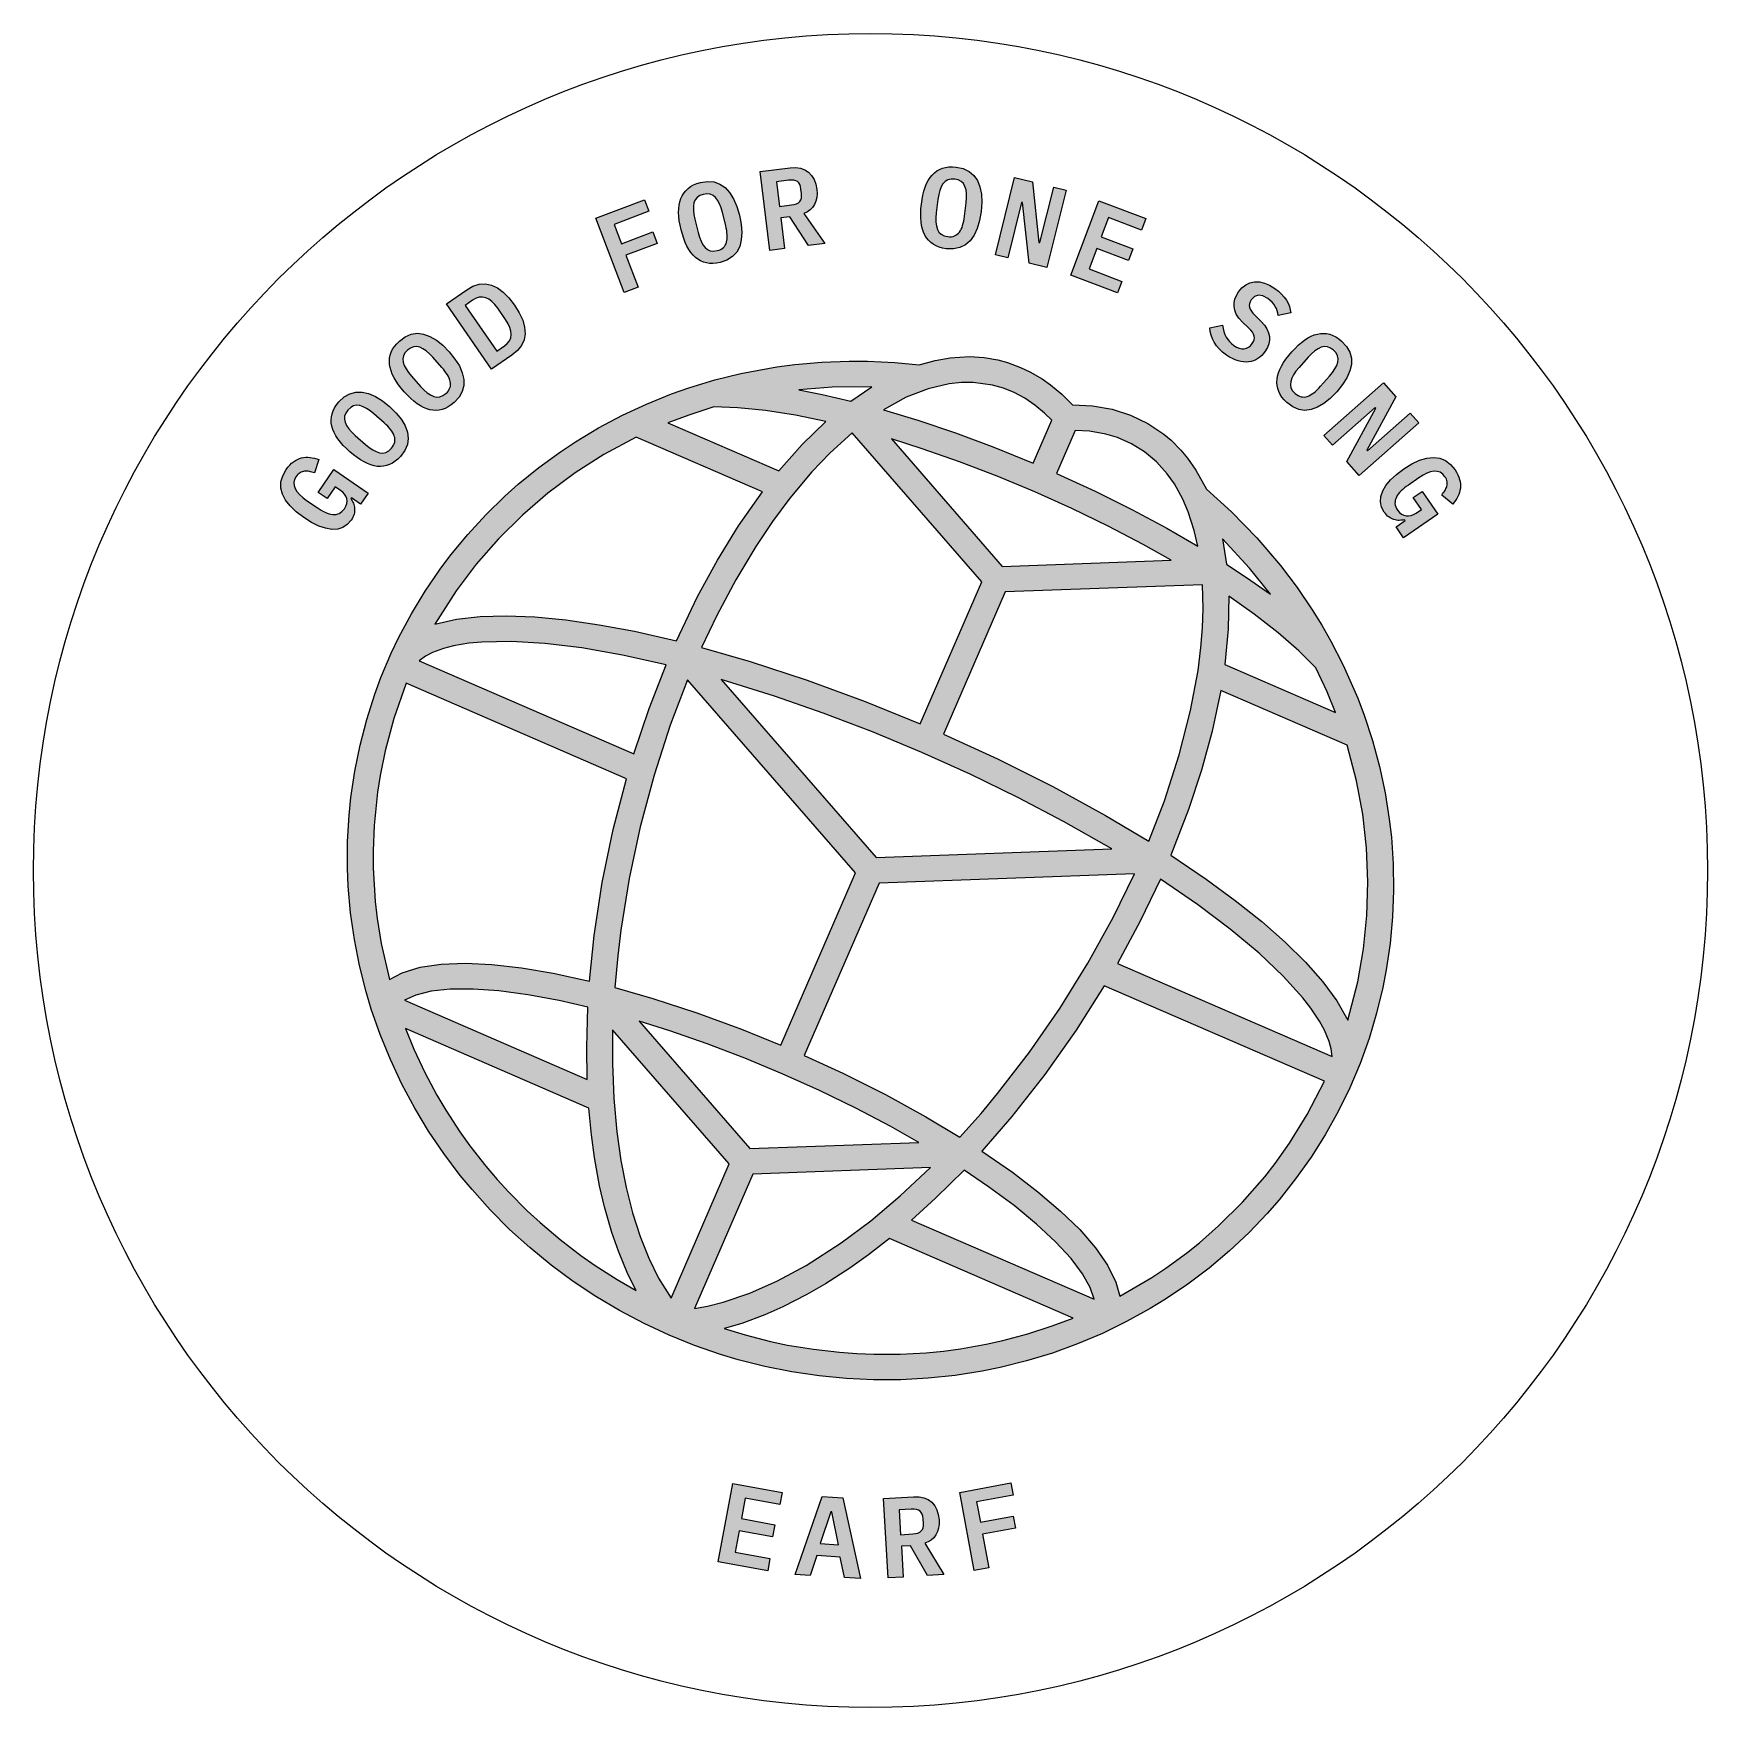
# Model space of a CAD drawing. Header units: millimetres. Extents: x -20 to 20, y -20 to 20.
import ezdxf

# ---------------------------------------------------------------- set-up
doc = ezdxf.new("R2010")
doc.units = ezdxf.units.MM
for name, color, linetype in [('CUT', 7, 'Continuous'), ('ENGRAVE_BACK', 7, 'Continuous'), ('ENGRAVE_FRONT', 7, 'Continuous')]:
    doc.layers.add(name, color=color, linetype=linetype)

msp = doc.modelspace()

# ---------------------------------------------------------------- hatches: boundary and pattern name
at = {"layer": 'ENGRAVE_BACK'}
h = msp.add_hatch(color=7, dxfattribs=at)
h.paths.add_polyline_path([(11.992, 3.107), (12.16, 2.486), (12.295, 1.859), (12.396, 1.226), (12.445, 0.797), (12.49, 0.16), (12.499, -0.478), (12.475, -1.109), (12.417, -1.742), (12.324, -2.371), (12.243, -2.792), (12.094, -3.409), (11.912, -4.017), (11.697, -4.614), (11.452, -5.193), (11.174, -5.762), (10.865, -6.316), (10.526, -6.853), (10.158, -7.371), (9.763, -7.868), (9.48, -8.192), (9.045, -8.649), (8.58, -9.086), (8.092, -9.498), (7.582, -9.884), (7.052, -10.242), (6.682, -10.469), (6.12, -10.78), (5.541, -11.061), (4.947, -11.312), (4.345, -11.531), (3.726, -11.72), (3.096, -11.876), (2.667, -11.964), (2.024, -12.066), (1.376, -12.134), (0.724, -12.17), (0.071, -12.172), (-0.583, -12.141), (-1.23, -12.078), (-1.879, -11.981), (-2.523, -11.851), (-3.16, -11.689), (-3.584, -11.561), (-4.205, -11.346), (-4.813, -11.101), (-5.412, -10.823), (-5.994, -10.516), (-6.559, -10.181), (-7.106, -9.818), (-7.634, -9.428), (-8.142, -9.012), (-8.623, -8.575), (-9.084, -8.112), (-9.521, -7.626), (-9.801, -7.286), (-10.193, -6.765), (-10.558, -6.227), (-10.891, -5.675), (-11.197, -5.104), (-11.473, -4.518), (-11.717, -3.921), (-11.929, -3.312), (-12.053, -2.896), (-12.21, -2.273), (-12.333, -1.649), (-12.423, -1.015), (-12.478, -0.378), (-12.497, 0.053), (-12.495, 0.69), (-12.46, 1.32), (-12.416, 1.748), (-12.324, 2.377), (-12.198, 2.994), (-12.038, 3.608), (-11.845, 4.212), (-11.697, 4.614), (-11.452, 5.193), (-11.267, 5.579), (-10.971, 6.133), (-10.642, 6.676), (-10.284, 7.2), (-10.026, 7.543), (-9.625, 8.029), (-9.194, 8.498), (-8.738, 8.943), (-8.416, 9.229), (-7.925, 9.629), (-7.408, 10.006), (-7.047, 10.245), (-6.497, 10.576), (-5.929, 10.877), (-5.35, 11.146), (-4.751, 11.387), (-4.34, 11.533), (-3.72, 11.721), (-3.096, 11.876), (-2.239, 12.035), (-1.808, 12.092), (-1.164, 12.15), (-0.512, 12.174), (-0.071, 12.172), (0.578, 12.142), (1.161, 12.086), (1.542, 12.19), (1.907, 12.253), (2.364, 12.279), (2.719, 12.256), (3.046, 12.199), (3.277, 12.137), (3.588, 12.022), (3.806, 11.919), (4.099, 11.747), (4.301, 11.605), (4.571, 11.38), (4.825, 11.128), (5.303, 11.104), (5.773, 11.021), (6.216, 10.881), (6.629, 10.682), (7.007, 10.427), (7.182, 10.279), (7.419, 10.041), (7.575, 9.853), (7.775, 9.569), (8.028, 9.109), (8.627, 8.572), (9.233, 7.952), (9.798, 7.29), (10.193, 6.765), (10.555, 6.231), (10.782, 5.862), (10.999, 5.482), (11.292, 4.91), (11.641, 4.116), (11.793, 3.714), (11.992, 3.107)])
h.paths.add_polyline_path([(11.114, 3.777), (10.912, 4.27), (10.643, 4.841), (10.235, 5.247), (9.739, 5.679), (9.164, 6.125), (8.559, 6.553), (8.544, 5.764), (8.466, 4.926), (11.114, 3.777)], flags=16)
h.paths.add_polyline_path([(7.826, 4.782), (7.894, 5.328), (7.932, 5.801), (7.948, 6.258), (7.935, 6.826), (3.22, 6.655), (1.748, 3.261), (3.032, 2.669), (4.354, 2.006), (5.615, 1.315), (6.651, 0.698), (7.025, 1.667), (7.379, 2.76), (7.65, 3.821), (7.826, 4.782)], flags=16)
h.paths.add_polyline_path([(7.184, 7.413), (6.513, 7.79), (5.677, 8.228), (4.811, 8.649), (3.924, 9.05), (3.025, 9.424), (2.125, 9.768), (1.234, 10.079), (0.5, 10.311), (3.15, 7.266), (7.184, 7.413)], flags=16)
h.paths.add_polyline_path([(-1.067, 10.727), (-1.793, 10.876), (-2.511, 10.99), (-3.166, 11.057), (-3.741, 11.077), (-4.342, 10.883), (-4.84, 10.694), (-2.191, 9.546), (-1.633, 10.177), (-1.067, 10.727)], flags=16)
h.paths.add_polyline_path([(4.33, 10.759), (4.161, 10.924), (3.927, 11.118), (3.685, 11.283), (3.435, 11.418), (3.178, 11.524), (2.913, 11.6), (2.456, 11.663), (2.171, 11.661), (1.878, 11.63), (1.375, 11.511), (0.855, 11.306), (0.309, 11.006), (1.129, 10.758), (2.032, 10.454), (2.947, 10.114), (3.886, 9.733), (4.33, 10.759)], flags=16)
h.paths.add_polyline_path([(0.032, 11.556), (-0.916, 11.549), (-1.715, 11.485), (-1.154, 11.374), (-0.471, 11.215), (0.032, 11.556)], flags=16)
h.paths.add_polyline_path([(4.448, 9.489), (5.368, 9.064), (6.241, 8.629), (7.081, 8.177), (7.822, 7.749), (7.735, 8.125), (7.592, 8.568), (7.462, 8.872), (7.26, 9.236), (7.089, 9.48), (6.834, 9.764), (6.551, 10.003), (6.239, 10.196), (5.898, 10.345), (5.623, 10.426), (5.232, 10.495), (4.893, 10.515), (4.448, 9.489)], flags=16)
h.paths.add_polyline_path([(9.555, 6.599), (9.056, 7.225), (8.413, 7.922), (8.508, 7.322), (9.091, 6.932), (9.555, 6.599)], flags=16)
h.paths.add_polyline_path([(-2.583, 9.047), (-5.599, 10.355), (-6.374, 9.939), (-7.058, 9.503), (-7.707, 9.02), (-8.319, 8.494), (-8.891, 7.927), (-9.419, 7.321), (-9.902, 6.679), (-10.407, 5.884), (-9.889, 6.006), (-9.33, 6.071), (-8.707, 6.089), (-8.021, 6.061), (-7.278, 5.989), (-6.48, 5.873), (-5.636, 5.715), (-4.639, 5.487), (-4.131, 6.546), (-3.656, 7.416), (-3.152, 8.235), (-2.583, 9.047)], flags=16)
h.paths.add_polyline_path([(-4.885, 4.916), (-5.929, 5.148), (-6.896, 5.318), (-7.785, 5.427), (-8.585, 5.474), (-9.285, 5.459), (-9.594, 5.429), (-9.961, 5.368), (-10.2, 5.306), (-10.469, 5.206), (-10.632, 5.12), (-10.784, 5.01), (-5.655, 2.786), (-5.29, 3.873), (-4.885, 4.916)], flags=16)
h.paths.add_polyline_path([(-11.497, -2.605), (-11.189, -2.443), (-10.757, -2.312), (-10.259, -2.239), (-9.681, -2.218), (-9.044, -2.248), (-8.339, -2.327), (-7.582, -2.454), (-6.714, -2.642), (-6.602, -1.553), (-6.408, -0.288), (-6.146, 0.977), (-5.831, 2.194), (-11.091, 4.475), (-11.391, 3.632), (-11.6, 2.858), (-11.72, 2.268), (-11.782, 1.871), (-11.863, 1.072), (-11.886, 0.468), (-11.883, 0.065), (-11.835, -0.741), (-11.789, -1.143), (-11.693, -1.744), (-11.497, -2.605)], flags=16)
h.paths.add_polyline_path([(-5.168, 2.28), (-5.5, 1.045), (-5.766, -0.192), (-5.966, -1.427), (-6.041, -2.039), (-6.11, -2.795), (-5.199, -3.058), (-4.151, -3.401), (-3.084, -3.795), (-2.145, -4.176), (-0.358, -0.055), (-4.371, 4.554), (-4.783, 3.469), (-5.168, 2.28)], flags=16)
h.paths.add_polyline_path([(-4.036, 5.332), (-2.878, 4.997), (-1.512, 4.549), (-0.124, 4.037), (1.185, 3.505), (2.657, 6.899), (-0.441, 10.458), (-0.973, 9.974), (-1.401, 9.524), (-1.927, 8.895), (-2.339, 8.341), (-2.738, 7.745), (-3.219, 6.946), (-3.674, 6.092), (-4.036, 5.332)], flags=16)
h.paths.add_polyline_path([(1.223, 2.821), (0.047, 3.311), (-1.13, 3.761), (-2.295, 4.167), (-3.565, 4.563), (0.135, 0.312), (5.767, 0.516), (4.611, 1.173), (3.518, 1.746), (2.384, 2.298), (1.223, 2.821)], flags=16)
h.paths.add_polyline_path([(7.176, 0.365), (8.024, -0.208), (8.716, -0.715), (9.347, -1.219), (9.907, -1.712), (10.396, -2.193), (10.809, -2.661), (11.143, -3.113), (11.408, -3.574), (11.643, -2.662), (11.782, -1.871), (11.863, -1.072), (11.887, -0.267), (11.852, 0.54), (11.76, 1.344), (11.611, 2.141), (11.386, 2.991), (8.369, 4.299), (8.166, 3.328), (7.912, 2.401), (7.602, 1.459), (7.176, 0.365)], flags=16)
h.paths.add_polyline_path([(11.028, -4.447), (11.005, -4.261), (10.956, -4.083), (10.845, -3.818), (10.726, -3.601), (10.521, -3.292), (10.331, -3.046), (9.864, -2.525), (9.283, -1.973), (8.596, -1.399), (7.811, -0.809), (6.927, -0.205), (6.443, -1.214), (5.899, -2.223), (11.028, -4.447)], flags=16)
h.paths.add_polyline_path([(5.197, -2.214), (5.801, -1.12), (6.312, -0.078), (0.204, -0.299), (-1.582, -4.42), (-0.661, -4.845), (0.355, -5.355), (1.322, -5.885), (2.136, -6.371), (2.641, -5.804), (3.037, -5.33), (3.801, -4.34), (4.522, -3.3), (5.197, -2.214)], flags=16)
h.paths.add_polyline_path([(-6.754, -3.263), (-7.443, -3.107), (-8.19, -2.97), (-8.878, -2.879), (-9.497, -2.836), (-10.041, -2.839), (-10.498, -2.887), (-10.861, -2.975), (-11.133, -3.1), (-6.769, -4.993), (-6.781, -4.219), (-6.754, -3.263)], flags=16)
h.paths.add_polyline_path([(-11.114, -3.777), (-10.912, -4.27), (-10.65, -4.826), (-10.359, -5.37), (-10.149, -5.724), (-9.812, -6.242), (-9.571, -6.578), (-9.189, -7.067), (-8.92, -7.382), (-8.64, -7.688), (-8.201, -8.13), (-7.895, -8.412), (-7.419, -8.816), (-6.922, -9.196), (-6.581, -9.435), (-6.053, -9.772), (-5.599, -10.033), (-5.795, -9.644), (-6.025, -9.098), (-6.181, -8.652), (-6.358, -8.034), (-6.473, -7.538), (-6.597, -6.855), (-6.669, -6.315), (-6.73, -5.678), (-11.114, -3.777)], flags=16)
h.paths.add_polyline_path([(-6.131, -5.451), (-6.06, -6.246), (-5.964, -6.927), (-5.838, -7.572), (-5.684, -8.179), (-5.502, -8.744), (-5.294, -9.264), (-5.062, -9.737), (-4.766, -10.221), (-3.374, -7.01), (-6.161, -3.807), (-6.165, -4.605), (-6.131, -5.451)], flags=16)
h.paths.add_polyline_path([(-5.53, -3.598), (-2.88, -6.643), (1.154, -6.496), (0.482, -6.119), (-0.353, -5.681), (-1.219, -5.259), (-2.107, -4.859), (-3.006, -4.485), (-3.905, -4.141), (-4.796, -3.83), (-5.53, -3.598)], flags=16)
h.paths.add_polyline_path([(-4.203, -10.465), (-3.892, -10.409), (-3.524, -10.317), (-2.885, -10.101), (-2.22, -9.807), (-1.536, -9.437), (-0.699, -8.896), (0.007, -8.368), (0.712, -7.774), (1.432, -7.1), (-2.811, -7.254), (-4.203, -10.465)], flags=16)
h.paths.add_polyline_path([(2.661, -6.706), (3.391, -7.211), (4.001, -7.678), (4.541, -8.138), (4.998, -8.582), (5.378, -9.019), (5.665, -9.432), (5.865, -9.837), (5.957, -10.172), (6.72, -9.727), (7.058, -9.503), (7.548, -9.145), (7.864, -8.893), (8.319, -8.494), (8.891, -7.927), (9.419, -7.321), (9.666, -7.004), (10.015, -6.514), (10.437, -5.832), (10.847, -5.037), (5.587, -2.757), (4.914, -3.818), (4.169, -4.874), (3.379, -5.88), (2.661, -6.706)], flags=16)
h.paths.add_polyline_path([(5.347, -10.246), (5.252, -9.962), (5.068, -9.636), (4.791, -9.269), (4.422, -8.871), (3.967, -8.448), (3.43, -8.008), (2.82, -7.557), (2.235, -7.161), (1.556, -7.833), (0.982, -8.353), (5.347, -10.246)], flags=16)
h.paths.add_polyline_path([(0.456, -8.794), (-0.051, -9.185), (-0.495, -9.501), (-1.077, -9.877), (-1.518, -10.132), (-2.091, -10.426), (-2.523, -10.617), (-3.078, -10.822), (-3.496, -10.945), (-2.996, -11.098), (-2.389, -11.253), (-1.981, -11.338), (-1.364, -11.441), (-0.744, -11.513), (-0.329, -11.543), (0.086, -11.559), (0.709, -11.557), (1.329, -11.523), (1.741, -11.482), (2.15, -11.428), (2.76, -11.321), (3.162, -11.232), (3.757, -11.073), (4.342, -10.883), (4.84, -10.694), (0.456, -8.794)], flags=16)
at = {"layer": 'ENGRAVE_FRONT'}
h = msp.add_hatch(color=7, dxfattribs=at)
h.paths.add_polyline_path([(1.24, 15.328), (1.22, 15.411), (1.207, 15.501), (1.2, 15.597), (1.199, 15.699), (1.204, 15.807), (1.215, 15.92), (1.231, 16.031), (1.252, 16.136), (1.277, 16.235), (1.307, 16.327), (1.342, 16.412), (1.381, 16.488), (1.425, 16.557), (1.474, 16.618), (1.528, 16.671), (1.587, 16.715), (1.651, 16.752), (1.72, 16.781), (1.795, 16.801), (1.874, 16.813), (1.958, 16.815), (2.047, 16.808), (2.217, 16.771), (2.358, 16.705), (2.472, 16.61), (2.556, 16.486), (2.615, 16.336), (2.649, 16.162), (2.658, 15.966), (2.642, 15.746), (2.604, 15.529), (2.549, 15.341), (2.474, 15.18), (2.381, 15.048), (2.269, 14.948), (2.136, 14.883), (1.983, 14.853), (1.81, 14.858), (1.721, 14.872), (1.64, 14.895), (1.566, 14.925), (1.499, 14.963), (1.439, 15.007), (1.385, 15.058), (1.339, 15.116), (1.299, 15.18), (1.266, 15.251), (1.24, 15.328)])
h.paths.add_polyline_path([(2.168, 15.326), (2.187, 15.368), (2.202, 15.414), (2.216, 15.464), (2.228, 15.517), (2.239, 15.573), (2.247, 15.632), (2.286, 15.954), (2.295, 16.07), (2.294, 16.174), (2.282, 16.266), (2.258, 16.347), (2.222, 16.414), (2.168, 16.465), (2.098, 16.5), (2.012, 16.519), (1.924, 16.521), (1.847, 16.504), (1.783, 16.467), (1.732, 16.411), (1.69, 16.338), (1.656, 16.252), (1.629, 16.151), (1.61, 16.036), (1.571, 15.712), (1.562, 15.596), (1.563, 15.492), (1.575, 15.4), (1.599, 15.319), (1.635, 15.252), (1.689, 15.201), (1.759, 15.166), (1.845, 15.147), (1.891, 15.143), (1.933, 15.145), (1.973, 15.152), (2.009, 15.164), (2.042, 15.18), (2.073, 15.201), (2.1, 15.226), (2.125, 15.255), (2.148, 15.289), (2.168, 15.326)], flags=16)
h = msp.add_hatch(color=7, dxfattribs=at)
h.paths.add_polyline_path([(-4.293, 14.767), (-4.341, 14.838), (-4.385, 14.917), (-4.426, 15.004), (-4.463, 15.099), (-4.496, 15.201), (-4.526, 15.311), (-4.551, 15.421), (-4.569, 15.527), (-4.58, 15.628), (-4.585, 15.724), (-4.583, 15.816), (-4.573, 15.901), (-4.557, 15.981), (-4.532, 16.056), (-4.501, 16.124), (-4.461, 16.187), (-4.415, 16.244), (-4.36, 16.296), (-4.298, 16.341), (-4.228, 16.38), (-4.15, 16.412), (-4.065, 16.438), (-3.893, 16.463), (-3.737, 16.452), (-3.598, 16.403), (-3.474, 16.317), (-3.366, 16.197), (-3.273, 16.047), (-3.194, 15.867), (-3.131, 15.656), (-3.089, 15.44), (-3.074, 15.244), (-3.087, 15.068), (-3.126, 14.911), (-3.196, 14.778), (-3.297, 14.67), (-3.429, 14.587), (-3.593, 14.53), (-3.681, 14.512), (-3.765, 14.504), (-3.845, 14.506), (-3.921, 14.517), (-3.993, 14.538), (-4.061, 14.566), (-4.125, 14.604), (-4.185, 14.65), (-4.241, 14.704), (-4.293, 14.767)])
h.paths.add_polyline_path([(-3.424, 15.095), (-3.422, 15.141), (-3.424, 15.19), (-3.429, 15.241), (-3.436, 15.295), (-3.447, 15.351), (-3.46, 15.409), (-3.538, 15.724), (-3.57, 15.835), (-3.608, 15.932), (-3.653, 16.014), (-3.703, 16.081), (-3.761, 16.131), (-3.829, 16.159), (-3.907, 16.167), (-3.995, 16.155), (-4.078, 16.125), (-4.143, 16.082), (-4.19, 16.025), (-4.218, 15.954), (-4.232, 15.871), (-4.233, 15.778), (-4.222, 15.674), (-4.198, 15.561), (-4.12, 15.243), (-4.087, 15.132), (-4.049, 15.035), (-4.005, 14.953), (-3.954, 14.886), (-3.896, 14.837), (-3.828, 14.808), (-3.75, 14.8), (-3.663, 14.812), (-3.619, 14.826), (-3.58, 14.842), (-3.545, 14.863), (-3.516, 14.887), (-3.49, 14.914), (-3.469, 14.944), (-3.452, 14.977), (-3.439, 15.014), (-3.43, 15.053), (-3.424, 15.095)], flags=16)
h = msp.add_hatch(color=7, dxfattribs=at)
h.paths.add_polyline_path([(-1.308, 16.403), (-1.283, 16.276), (-1.277, 16.176), (-1.284, 16.082), (-1.304, 15.995), (-1.337, 15.915), (-1.382, 15.844), (-1.439, 15.785), (-1.508, 15.737), (-1.589, 15.702), (-1.092, 14.978), (-1.481, 14.93), (-1.93, 15.619), (-2.143, 15.593), (-2.054, 14.861), (-2.408, 14.818), (-2.638, 16.704), (-1.922, 16.791), (-1.791, 16.797), (-1.674, 16.781), (-1.571, 16.744), (-1.481, 16.685), (-1.407, 16.608), (-1.349, 16.514), (-1.308, 16.403)])
h.paths.add_polyline_path([(-1.673, 16.341), (-1.691, 16.39), (-1.716, 16.43), (-1.747, 16.46), (-1.786, 16.481), (-1.835, 16.493), (-1.893, 16.497), (-1.96, 16.493), (-2.249, 16.458), (-2.177, 15.869), (-1.888, 15.904), (-1.822, 15.915), (-1.767, 15.933), (-1.723, 15.957), (-1.689, 15.987), (-1.666, 16.024), (-1.652, 16.068), (-1.647, 16.12), (-1.65, 16.18), (-1.662, 16.282), (-1.673, 16.341)], flags=16)
for points in [[(4.672, 16.254), (4.216, 14.409), (3.791, 14.514), (3.635, 15.958), (3.608, 15.964), (3.281, 14.64), (2.985, 14.714), (3.441, 16.558), (3.867, 16.453), (4.023, 15.009), (4.049, 15.003), (4.377, 16.327), (4.672, 16.254)], [(-5.844, 14.699), (-5.554, 13.936), (-5.887, 13.809), (-6.563, 15.585), (-5.403, 16.026), (-5.298, 15.752), (-6.125, 15.437), (-5.949, 14.974), (-5.203, 15.258), (-5.099, 14.983), (-5.844, 14.699)], [(5.407, 14.866), (5.221, 14.377), (6.009, 14.077), (5.905, 13.802), (4.783, 14.229), (5.459, 16.005), (6.581, 15.578), (6.476, 15.303), (5.687, 15.604), (5.511, 15.14), (6.272, 14.851), (6.167, 14.576), (5.407, 14.866)], [(8.108, 12.966), (8.412, 13.027), (8.424, 12.949), (8.442, 12.876), (8.467, 12.809), (8.498, 12.747), (8.535, 12.69), (8.578, 12.638), (8.627, 12.59), (8.682, 12.547), (8.748, 12.507), (8.812, 12.48), (8.872, 12.466), (8.93, 12.465), (8.985, 12.477), (9.035, 12.502), (9.081, 12.54), (9.123, 12.59), (9.15, 12.637), (9.166, 12.682), (9.172, 12.726), (9.167, 12.769), (9.151, 12.814), (9.124, 12.861), (9.085, 12.91), (9.034, 12.963), (8.887, 13.105), (8.803, 13.199), (8.741, 13.292), (8.703, 13.385), (8.687, 13.477), (8.69, 13.567), (8.709, 13.655), (8.743, 13.74), (8.792, 13.823), (8.874, 13.922), (8.965, 13.996), (9.065, 14.044), (9.175, 14.066), (9.291, 14.063), (9.411, 14.035), (9.534, 13.983), (9.661, 13.906), (9.747, 13.841), (9.821, 13.773), (9.885, 13.703), (9.937, 13.629), (9.978, 13.553), (10.009, 13.477), (10.03, 13.4), (10.041, 13.322), (9.741, 13.258), (9.733, 13.316), (9.718, 13.372), (9.698, 13.426), (9.673, 13.479), (9.64, 13.53), (9.6, 13.578), (9.552, 13.623), (9.497, 13.665), (9.376, 13.73), (9.269, 13.745), (9.176, 13.713), (9.096, 13.632), (9.07, 13.587), (9.055, 13.544), (9.05, 13.501), (9.055, 13.458), (9.072, 13.414), (9.1, 13.367), (9.139, 13.316), (9.191, 13.262), (9.334, 13.119), (9.413, 13.03), (9.472, 12.94), (9.512, 12.85), (9.532, 12.76), (9.534, 12.671), (9.517, 12.582), (9.484, 12.493), (9.432, 12.406), (9.392, 12.354), (9.35, 12.307), (9.304, 12.267), (9.255, 12.232), (9.204, 12.203), (9.15, 12.18), (9.093, 12.163), (9.035, 12.153), (8.974, 12.149), (8.912, 12.151), (8.848, 12.161), (8.782, 12.177), (8.715, 12.201), (8.647, 12.231), (8.578, 12.269), (8.508, 12.314), (8.414, 12.386), (8.333, 12.461), (8.266, 12.54), (8.212, 12.622), (8.171, 12.706), (8.139, 12.792), (8.118, 12.878), (8.108, 12.966)], [(12.897, 10.926), (13.099, 10.698), (11.673, 9.441), (11.383, 9.77), (12.077, 11.046), (12.059, 11.066), (11.036, 10.164), (10.834, 10.393), (12.26, 11.649), (12.55, 11.321), (11.856, 10.045), (11.874, 10.025), (12.897, 10.926)], [(-12.336, 8.713), (-12.33, 8.681), (-12.327, 8.649), (-12.326, 8.615), (-12.328, 8.582), (-12.333, 8.547), (-12.341, 8.512), (-12.353, 8.476), (-12.368, 8.44), (-12.388, 8.403), (-12.411, 8.367), (-12.501, 8.264), (-12.607, 8.194), (-12.729, 8.156), (-12.868, 8.15), (-13.02, 8.176), (-13.183, 8.231), (-13.357, 8.317), (-13.541, 8.432), (-13.723, 8.57), (-13.869, 8.71), (-13.979, 8.851), (-14.053, 8.994), (-14.09, 9.139), (-14.087, 9.285), (-14.044, 9.433), (-13.961, 9.581), (-13.92, 9.637), (-13.878, 9.686), (-13.834, 9.729), (-13.789, 9.765), (-13.742, 9.796), (-13.695, 9.822), (-13.646, 9.843), (-13.597, 9.858), (-13.546, 9.868), (-13.495, 9.874), (-13.443, 9.875), (-13.391, 9.872), (-13.338, 9.864), (-13.284, 9.854), (-13.231, 9.84), (-13.178, 9.823), (-13.286, 9.502), (-13.316, 9.51), (-13.347, 9.519), (-13.377, 9.526), (-13.407, 9.533), (-13.437, 9.538), (-13.466, 9.541), (-13.494, 9.542), (-13.523, 9.54), (-13.55, 9.535), (-13.577, 9.528), (-13.603, 9.518), (-13.629, 9.505), (-13.654, 9.489), (-13.677, 9.469), (-13.7, 9.444), (-13.722, 9.414), (-13.762, 9.342), (-13.779, 9.269), (-13.775, 9.197), (-13.749, 9.126), (-13.704, 9.054), (-13.643, 8.984), (-13.566, 8.914), (-13.473, 8.844), (-13.222, 8.672), (-13.172, 8.639), (-13.122, 8.609), (-13.074, 8.582), (-13.027, 8.559), (-12.98, 8.54), (-12.935, 8.525), (-12.891, 8.514), (-12.849, 8.508), (-12.808, 8.507), (-12.769, 8.51), (-12.731, 8.519), (-12.695, 8.532), (-12.662, 8.551), (-12.629, 8.576), (-12.599, 8.607), (-12.571, 8.644), (-12.535, 8.707), (-12.514, 8.768), (-12.507, 8.828), (-12.515, 8.887), (-12.536, 8.943), (-12.567, 8.994), (-12.609, 9.041), (-12.662, 9.083), (-12.79, 9.171), (-12.986, 8.886), (-13.199, 9.032), (-12.823, 9.58), (-12.004, 9.018), (-12.184, 8.755), (-12.402, 8.905), (-12.414, 8.887), (-12.398, 8.86), (-12.383, 8.832), (-12.369, 8.804), (-12.356, 8.774), (-12.345, 8.744), (-12.336, 8.713)], [(12.572, 8.369), (12.54, 8.375), (12.508, 8.384), (12.477, 8.395), (12.446, 8.409), (12.416, 8.426), (12.386, 8.447), (12.357, 8.47), (12.329, 8.498), (12.302, 8.529), (12.276, 8.564), (12.212, 8.685), (12.185, 8.809), (12.194, 8.937), (12.238, 9.068), (12.317, 9.201), (12.428, 9.333), (12.57, 9.464), (12.744, 9.595), (12.938, 9.715), (13.121, 9.801), (13.293, 9.852), (13.453, 9.87), (13.601, 9.852), (13.736, 9.796), (13.858, 9.703), (13.967, 9.572), (14.004, 9.514), (14.035, 9.457), (14.059, 9.401), (14.077, 9.345), (14.089, 9.291), (14.096, 9.237), (14.097, 9.185), (14.094, 9.133), (14.085, 9.082), (14.072, 9.032), (14.055, 8.983), (14.033, 8.936), (14.007, 8.889), (13.978, 8.843), (13.946, 8.798), (13.911, 8.755), (13.65, 8.972), (13.669, 8.997), (13.687, 9.022), (13.705, 9.047), (13.722, 9.073), (13.738, 9.099), (13.751, 9.125), (13.762, 9.151), (13.77, 9.178), (13.776, 9.206), (13.779, 9.233), (13.779, 9.261), (13.777, 9.29), (13.77, 9.319), (13.76, 9.348), (13.745, 9.379), (13.725, 9.41), (13.672, 9.473), (13.61, 9.515), (13.542, 9.537), (13.466, 9.539), (13.383, 9.522), (13.295, 9.491), (13.202, 9.445), (13.104, 9.383), (12.852, 9.21), (12.803, 9.176), (12.758, 9.14), (12.716, 9.105), (12.677, 9.069), (12.642, 9.033), (12.612, 8.996), (12.586, 8.959), (12.565, 8.921), (12.549, 8.884), (12.538, 8.846), (12.533, 8.808), (12.532, 8.77), (12.538, 8.731), (12.549, 8.693), (12.568, 8.653), (12.592, 8.613), (12.637, 8.557), (12.687, 8.515), (12.74, 8.487), (12.798, 8.474), (12.858, 8.473), (12.917, 8.483), (12.976, 8.506), (13.035, 8.54), (13.163, 8.628), (12.967, 8.913), (13.18, 9.059), (13.556, 8.512), (12.737, 7.95), (12.557, 8.212), (12.774, 8.362), (12.762, 8.38), (12.731, 8.374), (12.7, 8.37), (12.668, 8.367), (12.636, 8.366), (12.604, 8.366), (12.572, 8.369)], [(-2.285, -15.634), (-2.338, -15.923), (-3.138, -15.776), (-3.233, -16.29), (-2.403, -16.443), (-2.456, -16.732), (-3.637, -16.515), (-3.293, -14.646), (-2.112, -14.863), (-2.166, -15.152), (-2.996, -15), (-3.085, -15.487), (-2.285, -15.634)], [(3.409, -15.427), (3.462, -15.716), (2.678, -15.861), (2.825, -16.664), (2.475, -16.728), (2.131, -14.86), (3.352, -14.635), (3.405, -14.924), (2.535, -15.084), (2.625, -15.571), (3.409, -15.427)]]:
    msp.add_hatch(color=7, dxfattribs=at).paths.add_polyline_path(points)
h = msp.add_hatch(color=7, dxfattribs=at)
h.paths.add_polyline_path([(-8.506, 13.511), (-8.391, 13.326), (-8.311, 13.15), (-8.264, 12.984), (-8.252, 12.827), (-8.276, 12.682), (-8.336, 12.547), (-8.433, 12.424), (-8.567, 12.313), (-9.052, 11.977), (-10.134, 13.538), (-9.649, 13.875), (-9.498, 13.961), (-9.348, 14.008), (-9.201, 14.017), (-9.056, 13.987), (-8.914, 13.921), (-8.774, 13.819), (-8.638, 13.683), (-8.506, 13.511)])
h.paths.add_polyline_path([(-8.907, 13.435), (-8.977, 13.526), (-9.048, 13.597), (-9.121, 13.651), (-9.195, 13.686), (-9.271, 13.702), (-9.348, 13.697), (-9.426, 13.672), (-9.506, 13.626), (-9.683, 13.504), (-8.926, 12.412), (-8.749, 12.534), (-8.679, 12.593), (-8.628, 12.658), (-8.596, 12.728), (-8.584, 12.804), (-8.591, 12.886), (-8.616, 12.974), (-8.659, 13.066), (-8.719, 13.164), (-8.907, 13.435)], flags=16)
h = msp.add_hatch(color=7, dxfattribs=at)
h.paths.add_polyline_path([(-10.605, 11.033), (-10.68, 11.064), (-10.756, 11.105), (-10.832, 11.154), (-10.909, 11.212), (-10.986, 11.279), (-11.063, 11.354), (-11.141, 11.437), (-11.213, 11.523), (-11.279, 11.608), (-11.336, 11.692), (-11.385, 11.775), (-11.426, 11.857), (-11.457, 11.937), (-11.48, 12.016), (-11.493, 12.093), (-11.497, 12.168), (-11.491, 12.242), (-11.477, 12.315), (-11.453, 12.386), (-11.419, 12.455), (-11.375, 12.522), (-11.321, 12.586), (-11.257, 12.649), (-11.117, 12.752), (-10.974, 12.814), (-10.828, 12.836), (-10.678, 12.818), (-10.527, 12.762), (-10.374, 12.673), (-10.221, 12.55), (-10.067, 12.393), (-9.929, 12.221), (-9.824, 12.055), (-9.753, 11.893), (-9.716, 11.736), (-9.715, 11.585), (-9.753, 11.443), (-9.832, 11.308), (-9.95, 11.181), (-10.02, 11.124), (-10.091, 11.078), (-10.162, 11.043), (-10.235, 11.017), (-10.308, 11.001), (-10.382, 10.995), (-10.456, 10.999), (-10.53, 11.011), (-10.605, 11.033)])
h.paths.add_polyline_path([(-10.05, 11.72), (-10.065, 11.76), (-10.084, 11.801), (-10.108, 11.844), (-10.137, 11.887), (-10.168, 11.931), (-10.204, 11.976), (-10.243, 12.021), (-10.458, 12.263), (-10.539, 12.347), (-10.618, 12.414), (-10.695, 12.466), (-10.771, 12.502), (-10.846, 12.519), (-10.919, 12.512), (-10.992, 12.483), (-11.063, 12.431), (-11.123, 12.366), (-11.161, 12.297), (-11.175, 12.225), (-11.167, 12.149), (-11.141, 12.07), (-11.098, 11.987), (-11.04, 11.9), (-10.966, 11.811), (-10.749, 11.567), (-10.669, 11.483), (-10.59, 11.415), (-10.512, 11.364), (-10.436, 11.328), (-10.362, 11.311), (-10.288, 11.317), (-10.216, 11.346), (-10.144, 11.398), (-10.111, 11.431), (-10.085, 11.464), (-10.064, 11.498), (-10.048, 11.533), (-10.039, 11.568), (-10.034, 11.605), (-10.035, 11.642), (-10.04, 11.681), (-10.05, 11.72)], flags=16)
h = msp.add_hatch(color=7, dxfattribs=at)
h.paths.add_polyline_path([(9.728, 11.814), (9.75, 11.892), (9.781, 11.972), (9.822, 12.053), (9.87, 12.136), (9.928, 12.22), (9.993, 12.306), (10.067, 12.393), (10.144, 12.475), (10.221, 12.55), (10.298, 12.616), (10.374, 12.675), (10.451, 12.725), (10.527, 12.765), (10.602, 12.797), (10.677, 12.819), (10.752, 12.831), (10.826, 12.834), (10.899, 12.828), (10.973, 12.813), (11.045, 12.787), (11.117, 12.751), (11.187, 12.705), (11.257, 12.649), (11.375, 12.522), (11.454, 12.387), (11.493, 12.244), (11.492, 12.094), (11.454, 11.937), (11.383, 11.775), (11.279, 11.609), (11.141, 11.437), (10.986, 11.28), (10.833, 11.157), (10.68, 11.068), (10.529, 11.012), (10.38, 10.994), (10.233, 11.016), (10.09, 11.078), (9.95, 11.181), (9.886, 11.243), (9.832, 11.308), (9.789, 11.375), (9.755, 11.444), (9.731, 11.515), (9.716, 11.587), (9.711, 11.661), (9.715, 11.737), (9.728, 11.814)])
h.paths.add_polyline_path([(10.474, 11.342), (10.512, 11.362), (10.551, 11.386), (10.59, 11.415), (10.63, 11.448), (10.67, 11.484), (10.711, 11.525), (10.751, 11.569), (10.966, 11.811), (11.04, 11.9), (11.098, 11.987), (11.141, 12.07), (11.167, 12.149), (11.175, 12.225), (11.161, 12.297), (11.123, 12.366), (11.063, 12.431), (10.992, 12.483), (10.919, 12.512), (10.846, 12.519), (10.771, 12.502), (10.695, 12.466), (10.618, 12.414), (10.539, 12.347), (10.458, 12.263), (10.241, 12.019), (10.167, 11.929), (10.109, 11.843), (10.067, 11.76), (10.04, 11.681), (10.032, 11.605), (10.047, 11.532), (10.084, 11.464), (10.144, 11.398), (10.18, 11.37), (10.216, 11.347), (10.252, 11.33), (10.288, 11.319), (10.325, 11.314), (10.362, 11.313), (10.399, 11.318), (10.436, 11.328), (10.474, 11.342)], flags=16)
h = msp.add_hatch(color=7, dxfattribs=at)
h.paths.add_polyline_path([(-11.861, 9.67), (-11.94, 9.692), (-12.02, 9.723), (-12.101, 9.763), (-12.184, 9.811), (-12.269, 9.868), (-12.355, 9.933), (-12.442, 10.006), (-12.524, 10.083), (-12.599, 10.159), (-12.666, 10.236), (-12.725, 10.312), (-12.776, 10.389), (-12.817, 10.464), (-12.848, 10.54), (-12.871, 10.615), (-12.884, 10.689), (-12.887, 10.763), (-12.881, 10.837), (-12.866, 10.91), (-12.841, 10.983), (-12.806, 11.054), (-12.76, 11.125), (-12.704, 11.195), (-12.577, 11.314), (-12.443, 11.393), (-12.3, 11.433), (-12.15, 11.433), (-11.993, 11.396), (-11.831, 11.325), (-11.664, 11.222), (-11.491, 11.085), (-11.334, 10.931), (-11.21, 10.778), (-11.12, 10.626), (-11.063, 10.475), (-11.044, 10.326), (-11.065, 10.179), (-11.127, 10.036), (-11.229, 9.896), (-11.292, 9.831), (-11.356, 9.777), (-11.423, 9.733), (-11.492, 9.699), (-11.562, 9.674), (-11.635, 9.659), (-11.709, 9.654), (-11.784, 9.657), (-11.861, 9.67)])
h.paths.add_polyline_path([(-11.393, 10.419), (-11.413, 10.457), (-11.437, 10.495), (-11.466, 10.535), (-11.5, 10.574), (-11.536, 10.614), (-11.577, 10.654), (-11.621, 10.694), (-11.864, 10.909), (-11.954, 10.982), (-12.041, 11.039), (-12.124, 11.082), (-12.204, 11.108), (-12.28, 11.115), (-12.352, 11.1), (-12.42, 11.063), (-12.485, 11.002), (-12.537, 10.931), (-12.566, 10.858), (-12.571, 10.784), (-12.555, 10.71), (-12.518, 10.634), (-12.466, 10.557), (-12.398, 10.478), (-12.314, 10.398), (-12.069, 10.182), (-11.979, 10.109), (-11.892, 10.051), (-11.809, 10.009), (-11.729, 9.983), (-11.653, 9.975), (-11.581, 9.99), (-11.513, 10.028), (-11.448, 10.088), (-11.419, 10.124), (-11.397, 10.16), (-11.38, 10.197), (-11.369, 10.233), (-11.364, 10.27), (-11.364, 10.307), (-11.369, 10.344), (-11.379, 10.381), (-11.393, 10.419)], flags=16)
h = msp.add_hatch(color=7, dxfattribs=at)
h.paths.add_polyline_path([(-0.241, -16.916), (-0.619, -16.894), (-0.723, -16.405), (-1.285, -16.37), (-1.445, -16.843), (-1.803, -16.822), (-1.156, -14.957), (-0.661, -14.987), (-0.241, -16.916)])
h.paths.add_polyline_path([(-0.765, -16.11), (-0.927, -15.323), (-0.949, -15.322), (-1.205, -16.083), (-0.765, -16.11)], flags=16)
h = msp.add_hatch(color=7, dxfattribs=at)
h.paths.add_polyline_path([(1.464, -15.097), (1.534, -15.179), (1.586, -15.276), (1.62, -15.389), (1.637, -15.517), (1.637, -15.618), (1.625, -15.711), (1.599, -15.797), (1.562, -15.875), (1.512, -15.943), (1.452, -15.999), (1.38, -16.042), (1.297, -16.072), (1.749, -16.825), (1.358, -16.849), (0.952, -16.134), (0.737, -16.147), (0.782, -16.884), (0.426, -16.905), (0.311, -15.009), (1.031, -14.965), (1.162, -14.967), (1.278, -14.99), (1.378, -15.033), (1.464, -15.097)])
h.paths.add_polyline_path([(1.265, -15.651), (1.265, -15.592), (1.259, -15.488), (1.251, -15.429), (1.237, -15.379), (1.214, -15.338), (1.185, -15.306), (1.147, -15.283), (1.1, -15.267), (1.042, -15.26), (0.975, -15.26), (0.684, -15.278), (0.72, -15.87), (1.011, -15.853), (1.078, -15.845), (1.134, -15.83), (1.179, -15.809), (1.214, -15.782), (1.239, -15.746), (1.256, -15.703), (1.265, -15.651)], flags=16)

# ---------------------------------------------------------------- linework, layer by layer
at = {"layer": 'CUT'}
msp.add_circle((0, 0), 20, dxfattribs=at)
at = {"layer": 'ENGRAVE_BACK'}
for points in [[(11.992, 3.107), (12.16, 2.486), (12.295, 1.859), (12.396, 1.226), (12.445, 0.797), (12.49, 0.16), (12.499, -0.478), (12.475, -1.109), (12.417, -1.742), (12.324, -2.371), (12.243, -2.792), (12.094, -3.409), (11.912, -4.017), (11.697, -4.614), (11.452, -5.193), (11.174, -5.762), (10.865, -6.316), (10.526, -6.853), (10.158, -7.371), (9.763, -7.868), (9.48, -8.192), (9.045, -8.649), (8.58, -9.086), (8.092, -9.498), (7.582, -9.884), (7.052, -10.242), (6.682, -10.469), (6.12, -10.78), (5.541, -11.061), (4.947, -11.312), (4.345, -11.531), (3.726, -11.72), (3.096, -11.876), (2.667, -11.964), (2.024, -12.066), (1.376, -12.134), (0.724, -12.17), (0.071, -12.172), (-0.583, -12.141), (-1.23, -12.078), (-1.879, -11.981), (-2.523, -11.851), (-3.16, -11.689), (-3.584, -11.561), (-4.205, -11.346), (-4.813, -11.101), (-5.412, -10.823), (-5.994, -10.516), (-6.559, -10.181), (-7.106, -9.818), (-7.634, -9.428), (-8.142, -9.012), (-8.623, -8.575), (-9.084, -8.112), (-9.521, -7.626), (-9.801, -7.286), (-10.193, -6.765), (-10.558, -6.227), (-10.891, -5.675), (-11.197, -5.104), (-11.473, -4.518), (-11.717, -3.921), (-11.929, -3.312), (-12.053, -2.896), (-12.21, -2.273), (-12.333, -1.649), (-12.423, -1.015), (-12.478, -0.378), (-12.497, 0.053), (-12.495, 0.69), (-12.46, 1.32), (-12.416, 1.748), (-12.324, 2.377), (-12.198, 2.994), (-12.038, 3.608), (-11.845, 4.212), (-11.697, 4.614), (-11.452, 5.193), (-11.267, 5.579), (-10.971, 6.133), (-10.642, 6.676), (-10.284, 7.2), (-10.026, 7.543), (-9.625, 8.029), (-9.194, 8.498), (-8.738, 8.943), (-8.416, 9.229), (-7.925, 9.629), (-7.408, 10.006), (-7.047, 10.245), (-6.497, 10.576), (-5.929, 10.877), (-5.35, 11.146), (-4.751, 11.387), (-4.34, 11.533), (-3.72, 11.721), (-3.096, 11.876), (-2.239, 12.035), (-1.808, 12.092), (-1.164, 12.15), (-0.512, 12.174), (-0.071, 12.172), (0.578, 12.142), (1.161, 12.086), (1.542, 12.19), (1.907, 12.253), (2.364, 12.279), (2.719, 12.256), (3.046, 12.199), (3.277, 12.137), (3.588, 12.022), (3.806, 11.919), (4.099, 11.747), (4.301, 11.605), (4.571, 11.38), (4.825, 11.128), (5.303, 11.104), (5.773, 11.021), (6.216, 10.881), (6.629, 10.682), (7.007, 10.427), (7.182, 10.279), (7.419, 10.041), (7.575, 9.853), (7.775, 9.569), (8.028, 9.109), (8.627, 8.572), (9.233, 7.952), (9.798, 7.29), (10.193, 6.765), (10.555, 6.231), (10.782, 5.862), (10.999, 5.482), (11.292, 4.91), (11.641, 4.116), (11.793, 3.714), (11.992, 3.107)], [(4.33, 10.759), (4.161, 10.924), (3.927, 11.118), (3.685, 11.283), (3.435, 11.418), (3.178, 11.524), (2.913, 11.6), (2.456, 11.663), (2.171, 11.661), (1.878, 11.63), (1.375, 11.511), (0.855, 11.306), (0.309, 11.006), (1.129, 10.758), (2.032, 10.454), (2.947, 10.114), (3.886, 9.733), (4.33, 10.759)], [(0.032, 11.556), (-0.916, 11.549), (-1.715, 11.485), (-1.154, 11.374), (-0.471, 11.215), (0.032, 11.556)], [(-1.067, 10.727), (-1.793, 10.876), (-2.511, 10.99), (-3.166, 11.057), (-3.741, 11.077), (-4.342, 10.883), (-4.84, 10.694), (-2.191, 9.546), (-1.633, 10.177), (-1.067, 10.727)], [(-4.036, 5.332), (-2.878, 4.997), (-1.512, 4.549), (-0.124, 4.037), (1.185, 3.505), (2.657, 6.899), (-0.441, 10.458), (-0.973, 9.974), (-1.401, 9.524), (-1.927, 8.895), (-2.339, 8.341), (-2.738, 7.745), (-3.219, 6.946), (-3.674, 6.092), (-4.036, 5.332)], [(4.448, 9.489), (5.368, 9.064), (6.241, 8.629), (7.081, 8.177), (7.822, 7.749), (7.735, 8.125), (7.592, 8.568), (7.462, 8.872), (7.26, 9.236), (7.089, 9.48), (6.834, 9.764), (6.551, 10.003), (6.239, 10.196), (5.898, 10.345), (5.623, 10.426), (5.232, 10.495), (4.893, 10.515), (4.448, 9.489)], [(-2.583, 9.047), (-5.599, 10.355), (-6.374, 9.939), (-7.058, 9.503), (-7.707, 9.02), (-8.319, 8.494), (-8.891, 7.927), (-9.419, 7.321), (-9.902, 6.679), (-10.407, 5.884), (-9.889, 6.006), (-9.33, 6.071), (-8.707, 6.089), (-8.021, 6.061), (-7.278, 5.989), (-6.48, 5.873), (-5.636, 5.715), (-4.639, 5.487), (-4.131, 6.546), (-3.656, 7.416), (-3.152, 8.235), (-2.583, 9.047)], [(7.184, 7.413), (6.513, 7.79), (5.677, 8.228), (4.811, 8.649), (3.924, 9.05), (3.025, 9.424), (2.125, 9.768), (1.234, 10.079), (0.5, 10.311), (3.15, 7.266), (7.184, 7.413)], [(9.555, 6.599), (9.056, 7.225), (8.413, 7.922), (8.508, 7.322), (9.091, 6.932), (9.555, 6.599)], [(7.826, 4.782), (7.894, 5.328), (7.932, 5.801), (7.948, 6.258), (7.935, 6.826), (3.22, 6.655), (1.748, 3.261), (3.032, 2.669), (4.354, 2.006), (5.615, 1.315), (6.651, 0.698), (7.025, 1.667), (7.379, 2.76), (7.65, 3.821), (7.826, 4.782)], [(11.114, 3.777), (10.912, 4.27), (10.643, 4.841), (10.235, 5.247), (9.739, 5.679), (9.164, 6.125), (8.559, 6.553), (8.544, 5.764), (8.466, 4.926), (11.114, 3.777)], [(-4.885, 4.916), (-5.929, 5.148), (-6.896, 5.318), (-7.785, 5.427), (-8.585, 5.474), (-9.285, 5.459), (-9.594, 5.429), (-9.961, 5.368), (-10.2, 5.306), (-10.469, 5.206), (-10.632, 5.12), (-10.784, 5.01), (-5.655, 2.786), (-5.29, 3.873), (-4.885, 4.916)], [(-11.497, -2.605), (-11.189, -2.443), (-10.757, -2.312), (-10.259, -2.239), (-9.681, -2.218), (-9.044, -2.248), (-8.339, -2.327), (-7.582, -2.454), (-6.714, -2.642), (-6.602, -1.553), (-6.408, -0.288), (-6.146, 0.977), (-5.831, 2.194), (-11.091, 4.475), (-11.391, 3.632), (-11.6, 2.858), (-11.72, 2.268), (-11.782, 1.871), (-11.863, 1.072), (-11.886, 0.468), (-11.883, 0.065), (-11.835, -0.741), (-11.789, -1.143), (-11.693, -1.744), (-11.497, -2.605)], [(-5.168, 2.28), (-5.5, 1.045), (-5.766, -0.192), (-5.966, -1.427), (-6.041, -2.039), (-6.11, -2.795), (-5.199, -3.058), (-4.151, -3.401), (-3.084, -3.795), (-2.145, -4.176), (-0.358, -0.055), (-4.371, 4.554), (-4.783, 3.469), (-5.168, 2.28)], [(1.223, 2.821), (0.047, 3.311), (-1.13, 3.761), (-2.295, 4.167), (-3.565, 4.563), (0.135, 0.312), (5.767, 0.516), (4.611, 1.173), (3.518, 1.746), (2.384, 2.298), (1.223, 2.821)], [(7.176, 0.365), (8.024, -0.208), (8.716, -0.715), (9.347, -1.219), (9.907, -1.712), (10.396, -2.193), (10.809, -2.661), (11.143, -3.113), (11.408, -3.574), (11.643, -2.662), (11.782, -1.871), (11.863, -1.072), (11.887, -0.267), (11.852, 0.54), (11.76, 1.344), (11.611, 2.141), (11.386, 2.991), (8.369, 4.299), (8.166, 3.328), (7.912, 2.401), (7.602, 1.459), (7.176, 0.365)], [(5.197, -2.214), (5.801, -1.12), (6.312, -0.078), (0.204, -0.299), (-1.582, -4.42), (-0.661, -4.845), (0.355, -5.355), (1.322, -5.885), (2.136, -6.371), (2.641, -5.804), (3.037, -5.33), (3.801, -4.34), (4.522, -3.3), (5.197, -2.214)], [(11.028, -4.447), (11.005, -4.261), (10.956, -4.083), (10.845, -3.818), (10.726, -3.601), (10.521, -3.292), (10.331, -3.046), (9.864, -2.525), (9.283, -1.973), (8.596, -1.399), (7.811, -0.809), (6.927, -0.205), (6.443, -1.214), (5.899, -2.223), (11.028, -4.447)], [(2.661, -6.706), (3.391, -7.211), (4.001, -7.678), (4.541, -8.138), (4.998, -8.582), (5.378, -9.019), (5.665, -9.432), (5.865, -9.837), (5.957, -10.172), (6.72, -9.727), (7.058, -9.503), (7.548, -9.145), (7.864, -8.893), (8.319, -8.494), (8.891, -7.927), (9.419, -7.321), (9.666, -7.004), (10.015, -6.514), (10.437, -5.832), (10.847, -5.037), (5.587, -2.757), (4.914, -3.818), (4.169, -4.874), (3.379, -5.88), (2.661, -6.706)], [(-6.754, -3.263), (-7.443, -3.107), (-8.19, -2.97), (-8.878, -2.879), (-9.497, -2.836), (-10.041, -2.839), (-10.498, -2.887), (-10.861, -2.975), (-11.133, -3.1), (-6.769, -4.993), (-6.781, -4.219), (-6.754, -3.263)], [(-5.53, -3.598), (-2.88, -6.643), (1.154, -6.496), (0.482, -6.119), (-0.353, -5.681), (-1.219, -5.259), (-2.107, -4.859), (-3.006, -4.485), (-3.905, -4.141), (-4.796, -3.83), (-5.53, -3.598)], [(-11.114, -3.777), (-10.912, -4.27), (-10.65, -4.826), (-10.359, -5.37), (-10.149, -5.724), (-9.812, -6.242), (-9.571, -6.578), (-9.189, -7.067), (-8.92, -7.382), (-8.64, -7.688), (-8.201, -8.13), (-7.895, -8.412), (-7.419, -8.816), (-6.922, -9.196), (-6.581, -9.435), (-6.053, -9.772), (-5.599, -10.033), (-5.795, -9.644), (-6.025, -9.098), (-6.181, -8.652), (-6.358, -8.034), (-6.473, -7.538), (-6.597, -6.855), (-6.669, -6.315), (-6.73, -5.678), (-11.114, -3.777)], [(-6.131, -5.451), (-6.06, -6.246), (-5.964, -6.927), (-5.838, -7.572), (-5.684, -8.179), (-5.502, -8.744), (-5.294, -9.264), (-5.062, -9.737), (-4.766, -10.221), (-3.374, -7.01), (-6.161, -3.807), (-6.165, -4.605), (-6.131, -5.451)], [(-4.203, -10.465), (-3.892, -10.409), (-3.524, -10.317), (-2.885, -10.101), (-2.22, -9.807), (-1.536, -9.437), (-0.699, -8.896), (0.007, -8.368), (0.712, -7.774), (1.432, -7.1), (-2.811, -7.254), (-4.203, -10.465)], [(5.347, -10.246), (5.252, -9.962), (5.068, -9.636), (4.791, -9.269), (4.422, -8.871), (3.967, -8.448), (3.43, -8.008), (2.82, -7.557), (2.235, -7.161), (1.556, -7.833), (0.982, -8.353), (5.347, -10.246)], [(0.456, -8.794), (-0.051, -9.185), (-0.495, -9.501), (-1.077, -9.877), (-1.518, -10.132), (-2.091, -10.426), (-2.523, -10.617), (-3.078, -10.822), (-3.496, -10.945), (-2.996, -11.098), (-2.389, -11.253), (-1.981, -11.338), (-1.364, -11.441), (-0.744, -11.513), (-0.329, -11.543), (0.086, -11.559), (0.709, -11.557), (1.329, -11.523), (1.741, -11.482), (2.15, -11.428), (2.76, -11.321), (3.162, -11.232), (3.757, -11.073), (4.342, -10.883), (4.84, -10.694), (0.456, -8.794)]]:
    msp.add_lwpolyline(points, close=True, dxfattribs=at)
at = {"layer": 'ENGRAVE_FRONT'}
for points in [[(1.24, 15.328), (1.22, 15.411), (1.207, 15.501), (1.2, 15.597), (1.199, 15.699), (1.204, 15.807), (1.215, 15.92), (1.231, 16.031), (1.252, 16.136), (1.277, 16.235), (1.307, 16.327), (1.342, 16.412), (1.381, 16.488), (1.425, 16.557), (1.474, 16.618), (1.528, 16.671), (1.587, 16.715), (1.651, 16.752), (1.72, 16.781), (1.795, 16.801), (1.874, 16.813), (1.958, 16.815), (2.047, 16.808), (2.217, 16.771), (2.358, 16.705), (2.472, 16.61), (2.556, 16.486), (2.615, 16.336), (2.649, 16.162), (2.658, 15.966), (2.642, 15.746), (2.604, 15.529), (2.549, 15.341), (2.474, 15.18), (2.381, 15.048), (2.269, 14.948), (2.136, 14.883), (1.983, 14.853), (1.81, 14.858), (1.721, 14.872), (1.64, 14.895), (1.566, 14.925), (1.499, 14.963), (1.439, 15.007), (1.385, 15.058), (1.339, 15.116), (1.299, 15.18), (1.266, 15.251), (1.24, 15.328)], [(-4.293, 14.767), (-4.341, 14.838), (-4.385, 14.917), (-4.426, 15.004), (-4.463, 15.099), (-4.496, 15.201), (-4.526, 15.311), (-4.551, 15.421), (-4.569, 15.527), (-4.58, 15.628), (-4.585, 15.724), (-4.583, 15.816), (-4.573, 15.901), (-4.557, 15.981), (-4.532, 16.056), (-4.501, 16.124), (-4.461, 16.187), (-4.415, 16.244), (-4.36, 16.296), (-4.298, 16.341), (-4.228, 16.38), (-4.15, 16.412), (-4.065, 16.438), (-3.893, 16.463), (-3.737, 16.452), (-3.598, 16.403), (-3.474, 16.317), (-3.366, 16.197), (-3.273, 16.047), (-3.194, 15.867), (-3.131, 15.656), (-3.089, 15.44), (-3.074, 15.244), (-3.087, 15.068), (-3.126, 14.911), (-3.196, 14.778), (-3.297, 14.67), (-3.429, 14.587), (-3.593, 14.53), (-3.681, 14.512), (-3.765, 14.504), (-3.845, 14.506), (-3.921, 14.517), (-3.993, 14.538), (-4.061, 14.566), (-4.125, 14.604), (-4.185, 14.65), (-4.241, 14.704), (-4.293, 14.767)], [(-1.308, 16.403), (-1.283, 16.276), (-1.277, 16.176), (-1.284, 16.082), (-1.304, 15.995), (-1.337, 15.915), (-1.382, 15.844), (-1.439, 15.785), (-1.508, 15.737), (-1.589, 15.702), (-1.092, 14.978), (-1.481, 14.93), (-1.93, 15.619), (-2.143, 15.593), (-2.054, 14.861), (-2.408, 14.818), (-2.638, 16.704), (-1.922, 16.791), (-1.791, 16.797), (-1.674, 16.781), (-1.571, 16.744), (-1.481, 16.685), (-1.407, 16.608), (-1.349, 16.514), (-1.308, 16.403)], [(-1.673, 16.341), (-1.691, 16.39), (-1.716, 16.43), (-1.747, 16.46), (-1.786, 16.481), (-1.835, 16.493), (-1.893, 16.497), (-1.96, 16.493), (-2.249, 16.458), (-2.177, 15.869), (-1.888, 15.904), (-1.822, 15.915), (-1.767, 15.933), (-1.723, 15.957), (-1.689, 15.987), (-1.666, 16.024), (-1.652, 16.068), (-1.647, 16.12), (-1.65, 16.18), (-1.662, 16.282), (-1.673, 16.341)], [(2.168, 15.326), (2.187, 15.368), (2.202, 15.414), (2.216, 15.464), (2.228, 15.517), (2.239, 15.573), (2.247, 15.632), (2.286, 15.954), (2.295, 16.07), (2.294, 16.174), (2.282, 16.266), (2.258, 16.347), (2.222, 16.414), (2.168, 16.465), (2.098, 16.5), (2.012, 16.519), (1.924, 16.521), (1.847, 16.504), (1.783, 16.467), (1.732, 16.411), (1.69, 16.338), (1.656, 16.252), (1.629, 16.151), (1.61, 16.036), (1.571, 15.712), (1.562, 15.596), (1.563, 15.492), (1.575, 15.4), (1.599, 15.319), (1.635, 15.252), (1.689, 15.201), (1.759, 15.166), (1.845, 15.147), (1.891, 15.143), (1.933, 15.145), (1.973, 15.152), (2.009, 15.164), (2.042, 15.18), (2.073, 15.201), (2.1, 15.226), (2.125, 15.255), (2.148, 15.289), (2.168, 15.326)], [(4.672, 16.254), (4.216, 14.409), (3.791, 14.514), (3.635, 15.958), (3.608, 15.964), (3.281, 14.64), (2.985, 14.714), (3.441, 16.558), (3.867, 16.453), (4.023, 15.009), (4.049, 15.003), (4.377, 16.327), (4.672, 16.254)], [(-5.844, 14.699), (-5.554, 13.936), (-5.887, 13.809), (-6.563, 15.585), (-5.403, 16.026), (-5.298, 15.752), (-6.125, 15.437), (-5.949, 14.974), (-5.203, 15.258), (-5.099, 14.983), (-5.844, 14.699)], [(-3.424, 15.095), (-3.422, 15.141), (-3.424, 15.19), (-3.429, 15.241), (-3.436, 15.295), (-3.447, 15.351), (-3.46, 15.409), (-3.538, 15.724), (-3.57, 15.835), (-3.608, 15.932), (-3.653, 16.014), (-3.703, 16.081), (-3.761, 16.131), (-3.829, 16.159), (-3.907, 16.167), (-3.995, 16.155), (-4.078, 16.125), (-4.143, 16.082), (-4.19, 16.025), (-4.218, 15.954), (-4.232, 15.871), (-4.233, 15.778), (-4.222, 15.674), (-4.198, 15.561), (-4.12, 15.243), (-4.087, 15.132), (-4.049, 15.035), (-4.005, 14.953), (-3.954, 14.886), (-3.896, 14.837), (-3.828, 14.808), (-3.75, 14.8), (-3.663, 14.812), (-3.619, 14.826), (-3.58, 14.842), (-3.545, 14.863), (-3.516, 14.887), (-3.49, 14.914), (-3.469, 14.944), (-3.452, 14.977), (-3.439, 15.014), (-3.43, 15.053), (-3.424, 15.095)], [(5.407, 14.866), (5.221, 14.377), (6.009, 14.077), (5.905, 13.802), (4.783, 14.229), (5.459, 16.005), (6.581, 15.578), (6.476, 15.303), (5.687, 15.604), (5.511, 15.14), (6.272, 14.851), (6.167, 14.576), (5.407, 14.866)], [(-8.506, 13.511), (-8.391, 13.326), (-8.311, 13.15), (-8.264, 12.984), (-8.252, 12.827), (-8.276, 12.682), (-8.336, 12.547), (-8.433, 12.424), (-8.567, 12.313), (-9.052, 11.977), (-10.134, 13.538), (-9.649, 13.875), (-9.498, 13.961), (-9.348, 14.008), (-9.201, 14.017), (-9.056, 13.987), (-8.914, 13.921), (-8.774, 13.819), (-8.638, 13.683), (-8.506, 13.511)], [(8.108, 12.966), (8.412, 13.027), (8.424, 12.949), (8.442, 12.876), (8.467, 12.809), (8.498, 12.747), (8.535, 12.69), (8.578, 12.638), (8.627, 12.59), (8.682, 12.547), (8.748, 12.507), (8.812, 12.48), (8.872, 12.466), (8.93, 12.465), (8.985, 12.477), (9.035, 12.502), (9.081, 12.54), (9.123, 12.59), (9.15, 12.637), (9.166, 12.682), (9.172, 12.726), (9.167, 12.769), (9.151, 12.814), (9.124, 12.861), (9.085, 12.91), (9.034, 12.963), (8.887, 13.105), (8.803, 13.199), (8.741, 13.292), (8.703, 13.385), (8.687, 13.477), (8.69, 13.567), (8.709, 13.655), (8.743, 13.74), (8.792, 13.823), (8.874, 13.922), (8.965, 13.996), (9.065, 14.044), (9.175, 14.066), (9.291, 14.063), (9.411, 14.035), (9.534, 13.983), (9.661, 13.906), (9.747, 13.841), (9.821, 13.773), (9.885, 13.703), (9.937, 13.629), (9.978, 13.553), (10.009, 13.477), (10.03, 13.4), (10.041, 13.322), (9.741, 13.258), (9.733, 13.316), (9.718, 13.372), (9.698, 13.426), (9.673, 13.479), (9.64, 13.53), (9.6, 13.578), (9.552, 13.623), (9.497, 13.665), (9.376, 13.73), (9.269, 13.745), (9.176, 13.713), (9.096, 13.632), (9.07, 13.587), (9.055, 13.544), (9.05, 13.501), (9.055, 13.458), (9.072, 13.414), (9.1, 13.367), (9.139, 13.316), (9.191, 13.262), (9.334, 13.119), (9.413, 13.03), (9.472, 12.94), (9.512, 12.85), (9.532, 12.76), (9.534, 12.671), (9.517, 12.582), (9.484, 12.493), (9.432, 12.406), (9.392, 12.354), (9.35, 12.307), (9.304, 12.267), (9.255, 12.232), (9.204, 12.203), (9.15, 12.18), (9.093, 12.163), (9.035, 12.153), (8.974, 12.149), (8.912, 12.151), (8.848, 12.161), (8.782, 12.177), (8.715, 12.201), (8.647, 12.231), (8.578, 12.269), (8.508, 12.314), (8.414, 12.386), (8.333, 12.461), (8.266, 12.54), (8.212, 12.622), (8.171, 12.706), (8.139, 12.792), (8.118, 12.878), (8.108, 12.966)], [(-8.907, 13.435), (-8.977, 13.526), (-9.048, 13.597), (-9.121, 13.651), (-9.195, 13.686), (-9.271, 13.702), (-9.348, 13.697), (-9.426, 13.672), (-9.506, 13.626), (-9.683, 13.504), (-8.926, 12.412), (-8.749, 12.534), (-8.679, 12.593), (-8.628, 12.658), (-8.596, 12.728), (-8.584, 12.804), (-8.591, 12.886), (-8.616, 12.974), (-8.659, 13.066), (-8.719, 13.164), (-8.907, 13.435)], [(-10.605, 11.033), (-10.68, 11.064), (-10.756, 11.105), (-10.832, 11.154), (-10.909, 11.212), (-10.986, 11.279), (-11.063, 11.354), (-11.141, 11.437), (-11.213, 11.523), (-11.279, 11.608), (-11.336, 11.692), (-11.385, 11.775), (-11.426, 11.857), (-11.457, 11.937), (-11.48, 12.016), (-11.493, 12.093), (-11.497, 12.168), (-11.491, 12.242), (-11.477, 12.315), (-11.453, 12.386), (-11.419, 12.455), (-11.375, 12.522), (-11.321, 12.586), (-11.257, 12.649), (-11.117, 12.752), (-10.974, 12.814), (-10.828, 12.836), (-10.678, 12.818), (-10.527, 12.762), (-10.374, 12.673), (-10.221, 12.55), (-10.067, 12.393), (-9.929, 12.221), (-9.824, 12.055), (-9.753, 11.893), (-9.716, 11.736), (-9.715, 11.585), (-9.753, 11.443), (-9.832, 11.308), (-9.95, 11.181), (-10.02, 11.124), (-10.091, 11.078), (-10.162, 11.043), (-10.235, 11.017), (-10.308, 11.001), (-10.382, 10.995), (-10.456, 10.999), (-10.53, 11.011), (-10.605, 11.033)], [(9.728, 11.814), (9.75, 11.892), (9.781, 11.972), (9.822, 12.053), (9.87, 12.136), (9.928, 12.22), (9.993, 12.306), (10.067, 12.393), (10.144, 12.475), (10.221, 12.55), (10.298, 12.616), (10.374, 12.675), (10.451, 12.725), (10.527, 12.765), (10.602, 12.797), (10.677, 12.819), (10.752, 12.831), (10.826, 12.834), (10.899, 12.828), (10.973, 12.813), (11.045, 12.787), (11.117, 12.751), (11.187, 12.705), (11.257, 12.649), (11.375, 12.522), (11.454, 12.387), (11.493, 12.244), (11.492, 12.094), (11.454, 11.937), (11.383, 11.775), (11.279, 11.609), (11.141, 11.437), (10.986, 11.28), (10.833, 11.157), (10.68, 11.068), (10.529, 11.012), (10.38, 10.994), (10.233, 11.016), (10.09, 11.078), (9.95, 11.181), (9.886, 11.243), (9.832, 11.308), (9.789, 11.375), (9.755, 11.444), (9.731, 11.515), (9.716, 11.587), (9.711, 11.661), (9.715, 11.737), (9.728, 11.814)], [(-10.05, 11.72), (-10.065, 11.76), (-10.084, 11.801), (-10.108, 11.844), (-10.137, 11.887), (-10.168, 11.931), (-10.204, 11.976), (-10.243, 12.021), (-10.458, 12.263), (-10.539, 12.347), (-10.618, 12.414), (-10.695, 12.466), (-10.771, 12.502), (-10.846, 12.519), (-10.919, 12.512), (-10.992, 12.483), (-11.063, 12.431), (-11.123, 12.366), (-11.161, 12.297), (-11.175, 12.225), (-11.167, 12.149), (-11.141, 12.07), (-11.098, 11.987), (-11.04, 11.9), (-10.966, 11.811), (-10.749, 11.567), (-10.669, 11.483), (-10.59, 11.415), (-10.512, 11.364), (-10.436, 11.328), (-10.362, 11.311), (-10.288, 11.317), (-10.216, 11.346), (-10.144, 11.398), (-10.111, 11.431), (-10.085, 11.464), (-10.064, 11.498), (-10.048, 11.533), (-10.039, 11.568), (-10.034, 11.605), (-10.035, 11.642), (-10.04, 11.681), (-10.05, 11.72)], [(10.474, 11.342), (10.512, 11.362), (10.551, 11.386), (10.59, 11.415), (10.63, 11.448), (10.67, 11.484), (10.711, 11.525), (10.751, 11.569), (10.966, 11.811), (11.04, 11.9), (11.098, 11.987), (11.141, 12.07), (11.167, 12.149), (11.175, 12.225), (11.161, 12.297), (11.123, 12.366), (11.063, 12.431), (10.992, 12.483), (10.919, 12.512), (10.846, 12.519), (10.771, 12.502), (10.695, 12.466), (10.618, 12.414), (10.539, 12.347), (10.458, 12.263), (10.241, 12.019), (10.167, 11.929), (10.109, 11.843), (10.067, 11.76), (10.04, 11.681), (10.032, 11.605), (10.047, 11.532), (10.084, 11.464), (10.144, 11.398), (10.18, 11.37), (10.216, 11.347), (10.252, 11.33), (10.288, 11.319), (10.325, 11.314), (10.362, 11.313), (10.399, 11.318), (10.436, 11.328), (10.474, 11.342)], [(12.897, 10.926), (13.099, 10.698), (11.673, 9.441), (11.383, 9.77), (12.077, 11.046), (12.059, 11.066), (11.036, 10.164), (10.834, 10.393), (12.26, 11.649), (12.55, 11.321), (11.856, 10.045), (11.874, 10.025), (12.897, 10.926)], [(-11.861, 9.67), (-11.94, 9.692), (-12.02, 9.723), (-12.101, 9.763), (-12.184, 9.811), (-12.269, 9.868), (-12.355, 9.933), (-12.442, 10.006), (-12.524, 10.083), (-12.599, 10.159), (-12.666, 10.236), (-12.725, 10.312), (-12.776, 10.389), (-12.817, 10.464), (-12.848, 10.54), (-12.871, 10.615), (-12.884, 10.689), (-12.887, 10.763), (-12.881, 10.837), (-12.866, 10.91), (-12.841, 10.983), (-12.806, 11.054), (-12.76, 11.125), (-12.704, 11.195), (-12.577, 11.314), (-12.443, 11.393), (-12.3, 11.433), (-12.15, 11.433), (-11.993, 11.396), (-11.831, 11.325), (-11.664, 11.222), (-11.491, 11.085), (-11.334, 10.931), (-11.21, 10.778), (-11.12, 10.626), (-11.063, 10.475), (-11.044, 10.326), (-11.065, 10.179), (-11.127, 10.036), (-11.229, 9.896), (-11.292, 9.831), (-11.356, 9.777), (-11.423, 9.733), (-11.492, 9.699), (-11.562, 9.674), (-11.635, 9.659), (-11.709, 9.654), (-11.784, 9.657), (-11.861, 9.67)], [(-11.393, 10.419), (-11.413, 10.457), (-11.437, 10.495), (-11.466, 10.535), (-11.5, 10.574), (-11.536, 10.614), (-11.577, 10.654), (-11.621, 10.694), (-11.864, 10.909), (-11.954, 10.982), (-12.041, 11.039), (-12.124, 11.082), (-12.204, 11.108), (-12.28, 11.115), (-12.352, 11.1), (-12.42, 11.063), (-12.485, 11.002), (-12.537, 10.931), (-12.566, 10.858), (-12.571, 10.784), (-12.555, 10.71), (-12.518, 10.634), (-12.466, 10.557), (-12.398, 10.478), (-12.314, 10.398), (-12.069, 10.182), (-11.979, 10.109), (-11.892, 10.051), (-11.809, 10.009), (-11.729, 9.983), (-11.653, 9.975), (-11.581, 9.99), (-11.513, 10.028), (-11.448, 10.088), (-11.419, 10.124), (-11.397, 10.16), (-11.38, 10.197), (-11.369, 10.233), (-11.364, 10.27), (-11.364, 10.307), (-11.369, 10.344), (-11.379, 10.381), (-11.393, 10.419)], [(-12.336, 8.713), (-12.33, 8.681), (-12.327, 8.649), (-12.326, 8.615), (-12.328, 8.582), (-12.333, 8.547), (-12.341, 8.512), (-12.353, 8.476), (-12.368, 8.44), (-12.388, 8.403), (-12.411, 8.367), (-12.501, 8.264), (-12.607, 8.194), (-12.729, 8.156), (-12.868, 8.15), (-13.02, 8.176), (-13.183, 8.231), (-13.357, 8.317), (-13.541, 8.432), (-13.723, 8.57), (-13.869, 8.71), (-13.979, 8.851), (-14.053, 8.994), (-14.09, 9.139), (-14.087, 9.285), (-14.044, 9.433), (-13.961, 9.581), (-13.92, 9.637), (-13.878, 9.686), (-13.834, 9.729), (-13.789, 9.765), (-13.742, 9.796), (-13.695, 9.822), (-13.646, 9.843), (-13.597, 9.858), (-13.546, 9.868), (-13.495, 9.874), (-13.443, 9.875), (-13.391, 9.872), (-13.338, 9.864), (-13.284, 9.854), (-13.231, 9.84), (-13.178, 9.823), (-13.286, 9.502), (-13.316, 9.51), (-13.347, 9.519), (-13.377, 9.526), (-13.407, 9.533), (-13.437, 9.538), (-13.466, 9.541), (-13.494, 9.542), (-13.523, 9.54), (-13.55, 9.535), (-13.577, 9.528), (-13.603, 9.518), (-13.629, 9.505), (-13.654, 9.489), (-13.677, 9.469), (-13.7, 9.444), (-13.722, 9.414), (-13.762, 9.342), (-13.779, 9.269), (-13.775, 9.197), (-13.749, 9.126), (-13.704, 9.054), (-13.643, 8.984), (-13.566, 8.914), (-13.473, 8.844), (-13.222, 8.672), (-13.172, 8.639), (-13.122, 8.609), (-13.074, 8.582), (-13.027, 8.559), (-12.98, 8.54), (-12.935, 8.525), (-12.891, 8.514), (-12.849, 8.508), (-12.808, 8.507), (-12.769, 8.51), (-12.731, 8.519), (-12.695, 8.532), (-12.662, 8.551), (-12.629, 8.576), (-12.599, 8.607), (-12.571, 8.644), (-12.535, 8.707), (-12.514, 8.768), (-12.507, 8.828), (-12.515, 8.887), (-12.536, 8.943), (-12.567, 8.994), (-12.609, 9.041), (-12.662, 9.083), (-12.79, 9.171), (-12.986, 8.886), (-13.199, 9.032), (-12.823, 9.58), (-12.004, 9.018), (-12.184, 8.755), (-12.402, 8.905), (-12.414, 8.887), (-12.398, 8.86), (-12.383, 8.832), (-12.369, 8.804), (-12.356, 8.774), (-12.345, 8.744), (-12.336, 8.713)], [(12.572, 8.369), (12.54, 8.375), (12.508, 8.384), (12.477, 8.395), (12.446, 8.409), (12.416, 8.426), (12.386, 8.447), (12.357, 8.47), (12.329, 8.498), (12.302, 8.529), (12.276, 8.564), (12.212, 8.685), (12.185, 8.809), (12.194, 8.937), (12.238, 9.068), (12.317, 9.201), (12.428, 9.333), (12.57, 9.464), (12.744, 9.595), (12.938, 9.715), (13.121, 9.801), (13.293, 9.852), (13.453, 9.87), (13.601, 9.852), (13.736, 9.796), (13.858, 9.703), (13.967, 9.572), (14.004, 9.514), (14.035, 9.457), (14.059, 9.401), (14.077, 9.345), (14.089, 9.291), (14.096, 9.237), (14.097, 9.185), (14.094, 9.133), (14.085, 9.082), (14.072, 9.032), (14.055, 8.983), (14.033, 8.936), (14.007, 8.889), (13.978, 8.843), (13.946, 8.798), (13.911, 8.755), (13.65, 8.972), (13.669, 8.997), (13.687, 9.022), (13.705, 9.047), (13.722, 9.073), (13.738, 9.099), (13.751, 9.125), (13.762, 9.151), (13.77, 9.178), (13.776, 9.206), (13.779, 9.233), (13.779, 9.261), (13.777, 9.29), (13.77, 9.319), (13.76, 9.348), (13.745, 9.379), (13.725, 9.41), (13.672, 9.473), (13.61, 9.515), (13.542, 9.537), (13.466, 9.539), (13.383, 9.522), (13.295, 9.491), (13.202, 9.445), (13.104, 9.383), (12.852, 9.21), (12.803, 9.176), (12.758, 9.14), (12.716, 9.105), (12.677, 9.069), (12.642, 9.033), (12.612, 8.996), (12.586, 8.959), (12.565, 8.921), (12.549, 8.884), (12.538, 8.846), (12.533, 8.808), (12.532, 8.77), (12.538, 8.731), (12.549, 8.693), (12.568, 8.653), (12.592, 8.613), (12.637, 8.557), (12.687, 8.515), (12.74, 8.487), (12.798, 8.474), (12.858, 8.473), (12.917, 8.483), (12.976, 8.506), (13.035, 8.54), (13.163, 8.628), (12.967, 8.913), (13.18, 9.059), (13.556, 8.512), (12.737, 7.95), (12.557, 8.212), (12.774, 8.362), (12.762, 8.38), (12.731, 8.374), (12.7, 8.37), (12.668, 8.367), (12.636, 8.366), (12.604, 8.366), (12.572, 8.369)], [(-2.285, -15.634), (-2.338, -15.923), (-3.138, -15.776), (-3.233, -16.29), (-2.403, -16.443), (-2.456, -16.732), (-3.637, -16.515), (-3.293, -14.646), (-2.112, -14.863), (-2.166, -15.152), (-2.996, -15), (-3.085, -15.487), (-2.285, -15.634)], [(3.409, -15.427), (3.462, -15.716), (2.678, -15.861), (2.825, -16.664), (2.475, -16.728), (2.131, -14.86), (3.352, -14.635), (3.405, -14.924), (2.535, -15.084), (2.625, -15.571), (3.409, -15.427)], [(-0.241, -16.916), (-0.619, -16.894), (-0.723, -16.405), (-1.285, -16.37), (-1.445, -16.843), (-1.803, -16.822), (-1.156, -14.957), (-0.661, -14.987), (-0.241, -16.916)], [(1.464, -15.097), (1.534, -15.179), (1.586, -15.276), (1.62, -15.389), (1.637, -15.517), (1.637, -15.618), (1.625, -15.711), (1.599, -15.797), (1.562, -15.875), (1.512, -15.943), (1.452, -15.999), (1.38, -16.042), (1.297, -16.072), (1.749, -16.825), (1.358, -16.849), (0.952, -16.134), (0.737, -16.147), (0.782, -16.884), (0.426, -16.905), (0.311, -15.009), (1.031, -14.965), (1.162, -14.967), (1.278, -14.99), (1.378, -15.033), (1.464, -15.097)], [(-0.765, -16.11), (-0.927, -15.323), (-0.949, -15.322), (-1.205, -16.083), (-0.765, -16.11)], [(1.265, -15.651), (1.265, -15.592), (1.259, -15.488), (1.251, -15.429), (1.237, -15.379), (1.214, -15.338), (1.185, -15.306), (1.147, -15.283), (1.1, -15.267), (1.042, -15.26), (0.975, -15.26), (0.684, -15.278), (0.72, -15.87), (1.011, -15.853), (1.078, -15.845), (1.134, -15.83), (1.179, -15.809), (1.214, -15.782), (1.239, -15.746), (1.256, -15.703), (1.265, -15.651)]]:
    msp.add_lwpolyline(points, close=True, dxfattribs=at)

doc.saveas('drawing.dxf')
